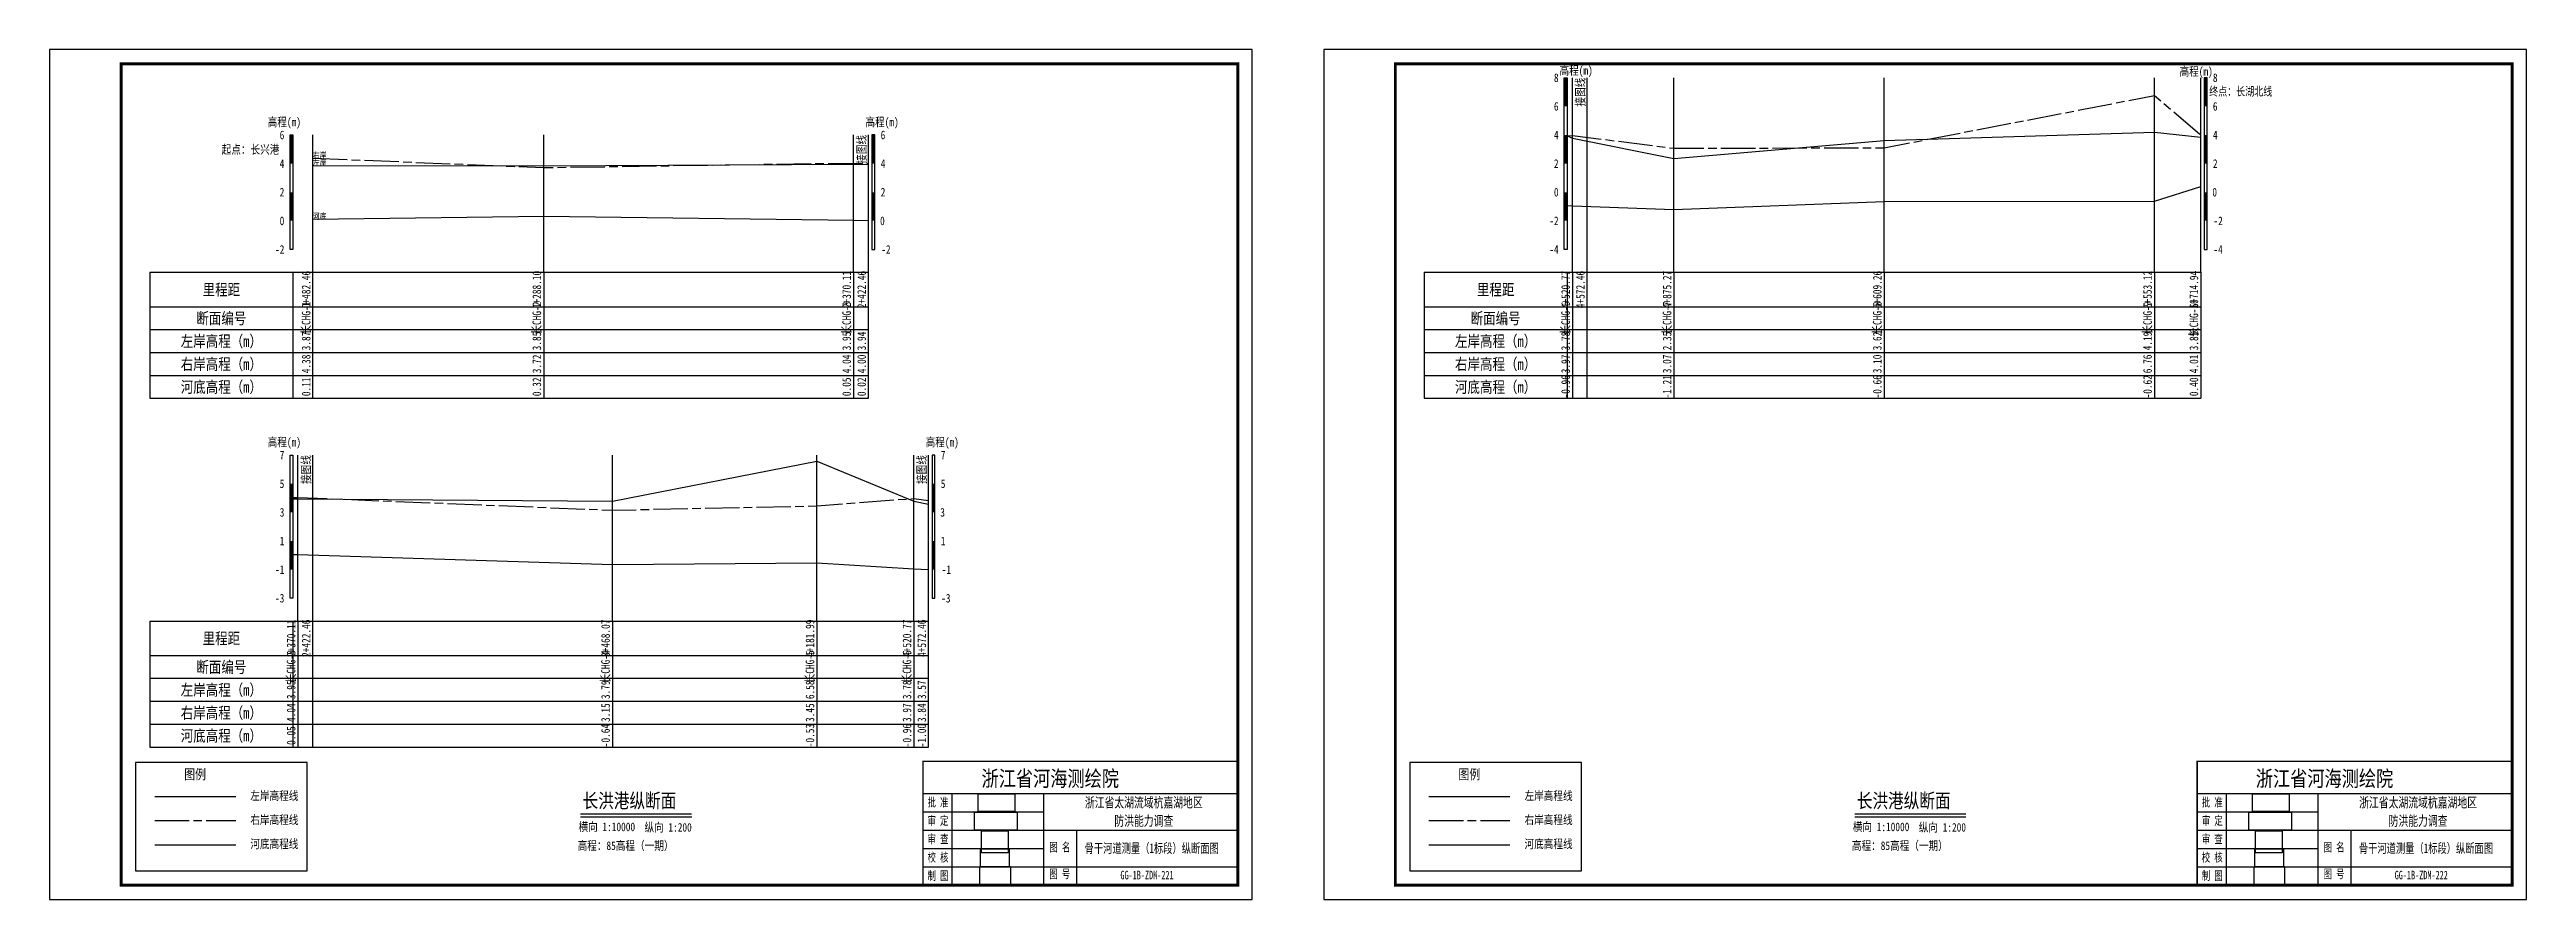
# Model space of a CAD drawing. Extents: x 529382 to 534251, y 3419587 to 3423811.
# Drawn here: x 533386 to 534251, y 3419587 to 3419884 of the extents above; entities that cross this region are included whole.
import ezdxf
from ezdxf.enums import TextEntityAlignment as Align

# ---------------------------------------------------------------- set-up
doc = ezdxf.new("R2010")
doc.units = 0
doc.header["$LTSCALE"] = 0.5
doc.linetypes.add('ACAD_ISO08W100', pattern=[36, 24, -3, 6, -3])
doc.layers.get('0').update_dxf_attribs({"linetype": 'CONTINUOUS'})
for name, color, linetype, lineweight in [('00右岸断面线', 5, 'ACAD_ISO08W100', 30), ('00左岸断面线', 6, 'CONTINUOUS', 30), ('00河底高程', 2, 'CONTINUOUS', 30), ('xxxx', 6, 'CONTINUOUS', 30)]:
    doc.layers.add(name, color=color, linetype=linetype, lineweight=lineweight)
for name, color, linetype in [('tab', 9, 'CONTINUOUS'), ('TEXT', 7, 'CONTINUOUS'), ('zdm1', 2, 'CONTINUOUS'), ('zh', 9, 'CONTINUOUS'), ('图框', 7, 'CONTINUOUS'), ('标注', 7, 'CONTINUOUS'), ('纵断面曲线名称', 7, 'CONTINUOUS'), ('高程标尺', 3, 'CONTINUOUS')]:
    doc.layers.add(name, color=color, linetype=linetype)
doc.styles.add('HZ', font='fangsong_GB2312.ttf', dxfattribs={"width": 0.8})
doc.styles.add('tk2', font='fangsong_GB2312.ttf', dxfattribs={"width": 0.8})
doc.styles.add('黑体2', font='simhei.ttf', dxfattribs={"width": 0.75, "height": 3})
picture_1 = doc.add_image_def('image1.tif', size_in_pixel=(413, 175))
picture_2 = doc.add_image_def('image2.tif', size_in_pixel=(364, 223))
picture_3 = doc.add_image_def('image3.tif', size_in_pixel=(379, 181))
picture_4 = doc.add_image_def('image4.tif', size_in_pixel=(244, 153))
picture_5 = doc.add_image_def('image5.tif', size_in_pixel=(332, 273))

msp = doc.modelspace()

# ---------------------------------------------------------------- texts
at = {"layer": 'tab', "color": 3, "style": 'HZ', "width": 0.8}
for s, p in [('0+482.46', (533478.03, 3419800.08)), ('1+288.10', (533558.59, 3419800.08)), ('2+370.11', (533666.79, 3419800.08)), ('2+422.46', (533672.03, 3419800.08)), ('4+520.77', (533917.86, 3419800.08)), ('4+572.46', (533923.03, 3419800.08)), ('4+875.27', (533953.31, 3419800.08)), ('5+609.26', (534026.71, 3419800.08)), ('6+553.12', (534121.09, 3419800.08)), ('6+714.94', (534137.28, 3419800.08)), ('长CHG-1', (533478.03, 3419790.08)), ('长CHG-2', (533558.59, 3419790.08)), ('长CHG-3', (533666.79, 3419790.08)), ('长CHG-6', (533917.86, 3419790.08)), ('长CHG-7', (533953.31, 3419790.08)), ('长CHG-8', (534026.71, 3419790.08)), ('长CHG-9', (534121.09, 3419790.08)), ('长CHG-10', (534137.28, 3419790.08)), ('3.87', (533478.03, 3419782.08)), ('3.85', (533558.59, 3419782.08)), ('3.95', (533666.79, 3419782.08)), ('3.94', (533672.03, 3419782.08)), ('3.78', (533917.86, 3419782.08)), ('3.78', (533917.86, 3419782.08)), ('2.35', (533953.31, 3419782.08)), ('3.62', (534026.71, 3419782.08)), ('4.19', (534121.09, 3419782.08)), ('3.85', (534137.28, 3419782.08)), ('4.38', (533478.03, 3419774.08)), ('0.11', (533478.03, 3419766.08)), ('3.72', (533558.59, 3419774.08)), ('0.32', (533558.59, 3419766.08)), ('4.04', (533666.79, 3419774.08)), ('0.05', (533666.79, 3419766.08)), ('0.02', (533672.03, 3419766.08)), ('4.00', (533672.03, 3419774.08)), ('3.97', (533917.86, 3419774.08)), ('3.97', (533917.86, 3419774.08)), ('-0.96', (533917.86, 3419766.08)), ('-0.96', (533917.86, 3419766.08)), ('-1.21', (533953.31, 3419766.08)), ('3.07', (533953.31, 3419774.08)), ('3.10', (534026.71, 3419774.08)), ('-0.66', (534026.71, 3419766.08)), ('6.76', (534121.09, 3419774.08)), ('-0.62', (534121.09, 3419766.08)), ('4.01', (534137.28, 3419774.08)), ('0.40', (534137.28, 3419766.08)), ('2+370.11', (533472.79, 3419678.22)), ('2+422.46', (533478.03, 3419678.22)), ('3+468.07', (533582.59, 3419678.22)), ('4+181.99', (533653.98, 3419678.22)), ('4+520.77', (533687.86, 3419678.22)), ('4+572.46', (533693.03, 3419678.22)), ('长CHG-3', (533472.79, 3419668.22)), ('长CHG-4', (533582.59, 3419668.22)), ('长CHG-5', (533653.98, 3419668.22)), ('长CHG-6', (533687.86, 3419668.22)), ('3.95', (533472.79, 3419660.22)), ('3.95', (533472.79, 3419660.22)), ('3.79', (533582.59, 3419660.22)), ('6.58', (533653.98, 3419660.22)), ('3.78', (533687.86, 3419660.22)), ('3.57', (533693.03, 3419660.22)), ('4.04', (533472.79, 3419652.22)), ('4.04', (533472.79, 3419652.22)), ('3.15', (533582.59, 3419652.22)), ('-0.64', (533582.59, 3419644.22)), ('3.45', (533653.98, 3419652.22)), ('-0.53', (533653.98, 3419644.22)), ('3.97', (533687.86, 3419652.22)), ('-0.96', (533687.86, 3419644.22)), ('3.84', (533693.03, 3419652.22)), ('-1.00', (533693.03, 3419644.22)), ('0.05', (533472.79, 3419644.22)), ('0.05', (533472.79, 3419644.22))]:
    msp.add_text(s, height=3, rotation=90, dxfattribs=at).set_placement(p, align=Align.BOTTOM_CENTER)
for s, p in [('里程距', (533446.03, 3419800.08)), ('里程距', (533891.03, 3419800.08)), ('断面编号', (533446.03, 3419790.08)), ('断面编号', (533891.03, 3419790.08)), ('左岸高程（m）', (533446.03, 3419782.08)), ('左岸高程（m）', (533891.03, 3419782.08)), ('右岸高程（m）', (533446.03, 3419774.08)), ('右岸高程（m）', (533891.03, 3419774.08)), ('河底高程（m）', (533446.03, 3419766.08)), ('河底高程（m）', (533891.03, 3419766.08)), ('里程距', (533446.03, 3419678.22)), ('断面编号', (533446.03, 3419668.22)), ('左岸高程（m）', (533446.03, 3419660.22)), ('右岸高程（m）', (533446.03, 3419652.22)), ('河底高程（m）', (533446.03, 3419644.22))]:
    msp.add_text(s, height=3.999, dxfattribs=at).set_placement(p, align=Align.MIDDLE)
at = {"layer": 'zh', "color": 3, "style": 'HZ', "width": 0.8}
for p in [(533923.03, 3419874.08), (533672.03, 3419854.08), (533478.03, 3419742.22), (533693.03, 3419742.22)]:
    msp.add_text('接图线', height=3, rotation=90, dxfattribs=at).set_placement(p, align=Align.BOTTOM_RIGHT)
at = {"layer": '图框', "color": 0, "style": 'HZ', "width": 0.8}
for p in [(533588.55, 3419621.54), (534033.55, 3419621.54)]:
    msp.add_text('长洪港纵断面', height=5, dxfattribs=at).set_placement(p, align=Align.MIDDLE)
for s, p in [('横向 1:10000', (533570.75, 3419610.82)), ('纵向 1:200', (533593.79, 3419610.65)), ('横向 1:10000', (534015.75, 3419610.82)), ('纵向 1:200', (534038.79, 3419610.65)), ('高程：85高程（一期）', (533570.44, 3419604.24)), ('高程：85高程（一期）', (534015.44, 3419604.24))]:
    msp.add_text(s, height=3, dxfattribs=at).set_placement(p)
at = {"layer": '标注', "linetype": 'Continuous'}
for s, style, width, p in [('终点：长湖北线 ', '黑体2', 0.75, (534152, 3419869.4)), ('起点：长兴港 ', 'HZ', 0.8, (533457.03, 3419849.06))]:
    msp.add_text(s, height=3, dxfattribs=dict(at, style=style, width=width)).set_placement(p, align=Align.MIDDLE)
at = {"layer": '纵断面曲线名称', "color": 3, "style": 'HZ', "width": 0.8}
msp.add_text('右岸', height=2.1, dxfattribs=at).set_placement((533478.03, 3419845.98))
at = {"layer": '纵断面曲线名称', "color": 2, "style": 'HZ', "width": 0.8}
msp.add_text('左岸', height=2.1, dxfattribs=at).set_placement((533478.03, 3419843.43))
at = {"layer": '纵断面曲线名称', "color": 4, "style": 'HZ', "width": 0.8}
msp.add_text('河底', height=2.1, dxfattribs=at).set_placement((533478.03, 3419824.63))
at = {"layer": '高程标尺', "style": 'HZ', "width": 0.8}
for s, p in [('8', (533913.03, 3419874.08)), ('8', (534143.16, 3419874.08)), ('6', (533913.03, 3419864.08)), ('6', (534143.14, 3419864.08)), ('6', (533468.03, 3419854.08)), ('6', (533677.9, 3419854.08)), ('4', (533913.03, 3419854.08)), ('4', (534143.18, 3419854.08)), ('4', (533468.03, 3419844.08)), ('4', (533677.94, 3419844.08)), ('2', (533913.03, 3419844.08)), ('2', (534143.17, 3419844.08)), ('2', (533468.03, 3419834.08)), ('2', (533677.92, 3419834.08)), ('0', (533913.03, 3419834.08)), ('0', (534142.96, 3419834.08)), ('0', (533468.03, 3419824.08)), ('0', (533677.71, 3419824.08)), ('-2', (533913.03, 3419824.08)), ('-2', (534144.99, 3419824.08)), ('-2', (533468.03, 3419814.08)), ('-2', (533679.74, 3419814.08)), ('-4', (533913.03, 3419814.08)), ('-4', (534144.99, 3419814.08)), ('7', (533468.03, 3419742.22)), ('7', (533698.9, 3419742.22)), ('5', (533468.03, 3419732.22)), ('5', (533698.9, 3419732.22)), ('3', (533468.03, 3419722.22)), ('3', (533698.73, 3419722.22)), ('1', (533468.03, 3419712.22)), ('1', (533698.94, 3419712.22)), ('-1', (533468.03, 3419702.22)), ('-1', (533700.83, 3419702.22)), ('-3', (533468.03, 3419692.22)), ('-3', (533700.67, 3419692.22))]:
    msp.add_text(s, height=3, dxfattribs=at).set_placement(p, align=Align.MIDDLE_RIGHT)
for p in [(533919.15, 3419875.09), (534135.68, 3419874.76), (533468.03, 3419857.08), (533676.78, 3419857.08), (533468.03, 3419745.22), (533697.78, 3419745.22)]:
    msp.add_text('高程(m)', height=3, dxfattribs=at).set_placement(p, align=Align.CENTER)

# ---------------------------------------------------------------- blocks, each defined once
blk = doc.blocks.new('A$C0B9647FD')
at = {"lineweight": 100, "const_width": 0.5}
blk.add_lwpolyline([(0, 43.28), (-110, 43.28), (-110, 0), (0, 0), (0, 43.28)], dxfattribs=at)
at = {"layer": 'TEXT', "color": 0}
for p, q in [((-110, 32.08, 0), (0, 32.08, 0)), ((-99.92, 32.08, 0), (-99.92, 6.42, 0)), ((-67.83, 32.08, 0), (-67.83, 6.42, 0)), ((-110, 25.67, 0), (-67.83, 25.67, 0)), ((-110, 19.25, 0), (-67.83, 19.25, 0)), ((-67.83, 19.25, 0), (0, 19.25, 0)), ((-56.35, 19.25, 0), (-56.35, 0, 0)), ((-110, 12.83, 0), (-67.83, 12.83, 0)), ((-110, 6.42, 0), (0, 6.42, 0)), ((-99.92, 6.42, 0), (-99.92, 0, 0)), ((-67.83, 6.42, 0), (-67.83, 0, 0))]:
    blk.add_line(p, q, dxfattribs=at)
at = {"layer": 'TEXT', "color": 7, "ltscale": 8, "style": 'tk2'}
for tag, p, height, width in [('浙江省水利水电技术咨询中心', (-89.53, 34.51, 0), 5.5, 0.8), ('批准', (-108.38, 27.45, 0), 3, 0.7), ('审定', (-108.38, 21.04, 0), 3, 0.7), ('审 查', (-108.38, 14.62, 0), 3, 0.7), ('校 核', (-108.38, 8.2, 0), 3, 0.7), ('图名', (-65.84, 11.75, 0), 3, 0.7), ('制 图', (-108.38, 1.79, 0), 3, 0.7), ('图号', (-65.89, 2.42, 0), 3, 0.7)]:
    blk.add_attdef(tag, p, '', height=height, dxfattribs=dict(at, width=width))
at = {"layer": 'TEXT', "color": 0, "style": 'tk2', "width": 0.7}
for tag, height, p in [('浙江省太湖流域杭嘉湖地区', 3.5, (-32.86, 28.9, -206.67)), ('防洪能力调查', 3.5, (-32.86, 22.5, -206.67)), ('骨干河道测量（*标段）水系图', 3.3, (-30.1, 12.93, -206.67)), ('HJH-01', 3, (-31.74, 3.53, -206.67))]:
    blk.add_attdef(tag, text='', height=height, dxfattribs=at).set_placement(p, align=Align.MIDDLE_CENTER)
blk = doc.blocks.new('A$C72737839')
at = {"linetype": 'Continuous'}
blk.add_lwpolyline([(59.94, 0), (59.94, 37.85), (0, 37.85)], dxfattribs=at)
at = {"linetype": 'Continuous', "flags": 128}
for points in [[(0, 37.85), (0, 0)], [(0, 0), (59.94, 0)]]:
    blk.add_lwpolyline(points, dxfattribs=at)
at = {"layer": '00右岸断面线', "color": 5, "lineweight": 30}
blk.add_line((6.73, 17.55), (35.02, 17.55), dxfattribs=at)
at = {"layer": '00河底高程', "color": 2, "lineweight": 30}
blk.add_line((6.73, 9.13), (35.02, 9.13), dxfattribs=at)
at = {"layer": 'xxxx', "color": 6, "lineweight": 30}
blk.add_line((6.73, 25.97), (35.02, 25.97), dxfattribs=at)
at = {"layer": 'tab', "color": 0, "style": 'HZ', "width": 0.8}
blk.add_text('图例', height=3.5, dxfattribs=at).set_placement((20.83, 33.8), align=Align.MIDDLE)
at = {"layer": 'zdm1', "linetype": 'Continuous', "style": 'HZ', "width": 0.8}
for s, p in [('左岸高程线', (48.5, 26.33)), ('右岸高程线', (48.5, 17.91)), ('河底高程线', (48.5, 9.49))]:
    blk.add_text(s, height=3, dxfattribs=at).set_placement(p, align=Align.MIDDLE)

# ---------------------------------------------------------------- linework, layer by layer
at = {"layer": '00右岸断面线', "flags": 128}
for points in [[(533916.03, 3419853.79), (533917.86, 3419853.93), (533953.31, 3419849.43), (534026.71, 3419849.58), (534121.09, 3419867.88), (534137.28, 3419854.13), (534137.28, 3419854.13)], [(533478.03, 3419845.98), (533558.59, 3419842.68), (533666.79, 3419844.28), (533672.03, 3419844.07)], [(533471.03, 3419727.39), (533472.79, 3419727.42), (533582.59, 3419722.97), (533653.98, 3419724.47), (533687.86, 3419727.07), (533693.03, 3419726.41)]]:
    msp.add_lwpolyline(points, dxfattribs=at)
at = {"layer": '00左岸断面线', "flags": 128}
for points in [[(533916.03, 3419853.74), (533917.86, 3419852.98), (533953.31, 3419845.83), (534026.71, 3419852.18), (534121.09, 3419855.03), (534137.28, 3419853.33), (534137.28, 3419853.33)], [(533478.03, 3419843.43), (533558.59, 3419843.33), (533666.79, 3419843.83), (533672.03, 3419843.79)], [(533471.03, 3419726.96), (533472.79, 3419726.97), (533582.59, 3419726.17), (533653.98, 3419740.12), (533687.86, 3419726.12), (533693.03, 3419725.08)]]:
    msp.add_lwpolyline(points, dxfattribs=at)
at = {"layer": '00河底高程', "flags": 128}
for points in [[(533916.03, 3419829.4), (533917.86, 3419829.28), (533953.31, 3419828.03), (534026.71, 3419830.78), (534121.09, 3419830.98), (534137.28, 3419836.08), (534137.28, 3419836.08)], [(533478.03, 3419824.63), (533558.59, 3419825.68), (533666.79, 3419824.33), (533672.03, 3419824.16)], [(533471.03, 3419707.49), (533472.79, 3419707.47), (533582.59, 3419704.02), (533653.98, 3419704.57), (533687.86, 3419702.42), (533693.03, 3419702.24)]]:
    msp.add_lwpolyline(points, dxfattribs=at)
at = {"layer": 'tab'}
for p, q in [((533421.03, 3419806.08), (533672.03, 3419806.08)), ((533421.03, 3419806.08), (533421.03, 3419762.08)), ((533471.03, 3419806.08), (533471.03, 3419762.08)), ((533478.03, 3419762.08), (533478.03, 3419806.08)), ((533558.59, 3419806.08), (533558.59, 3419762.08)), ((533666.79, 3419806.08), (533666.79, 3419762.08)), ((533672.03, 3419762.08), (533672.03, 3419806.08)), ((533866.03, 3419806.08), (534137.28, 3419806.08)), ((533866.03, 3419806.08), (533866.03, 3419762.08)), ((533916.03, 3419806.08), (533916.03, 3419762.08)), ((533917.86, 3419806.08), (533917.86, 3419762.08)), ((533923.03, 3419762.08), (533923.03, 3419806.08)), ((533953.31, 3419806.08), (533953.31, 3419762.08)), ((534026.71, 3419806.08), (534026.71, 3419762.08)), ((534121.09, 3419806.08), (534121.09, 3419762.08)), ((534137.28, 3419806.08), (534137.28, 3419762.08)), ((533421.03, 3419794.08), (533672.03, 3419794.08)), ((533866.03, 3419794.08), (534137.28, 3419794.08)), ((533421.03, 3419786.08), (533672.03, 3419786.08)), ((533421.03, 3419778.08), (533672.03, 3419778.08)), ((533866.03, 3419786.08), (534137.28, 3419786.08)), ((533866.03, 3419778.08), (534137.28, 3419778.08)), ((533421.03, 3419770.08), (533672.03, 3419770.08)), ((533866.03, 3419770.08), (534137.28, 3419770.08)), ((533421.03, 3419762.08), (533672.03, 3419762.08)), ((533866.03, 3419762.08), (534137.28, 3419762.08)), ((533421.03, 3419684.22), (533693.03, 3419684.22)), ((533421.03, 3419684.22), (533421.03, 3419640.22)), ((533471.03, 3419684.22), (533471.03, 3419640.22)), ((533472.79, 3419684.22), (533472.79, 3419640.22)), ((533478.03, 3419640.22), (533478.03, 3419684.22)), ((533582.59, 3419684.22), (533582.59, 3419640.22)), ((533653.98, 3419684.22), (533653.98, 3419640.22)), ((533687.86, 3419684.22), (533687.86, 3419640.22)), ((533693.03, 3419640.22), (533693.03, 3419684.22)), ((533421.03, 3419672.22), (533693.03, 3419672.22)), ((533421.03, 3419664.22), (533693.03, 3419664.22)), ((533421.03, 3419656.22), (533693.03, 3419656.22)), ((533421.03, 3419648.22), (533693.03, 3419648.22)), ((533421.03, 3419640.22), (533693.03, 3419640.22))]:
    msp.add_line(p, q, dxfattribs=at)
at = {"layer": 'zh', "color": 6}
for p, q in [((533917.86, 3419806.08), (533917.86, 3419874.08)), ((533953.31, 3419806.08), (533953.31, 3419874.08)), ((534026.71, 3419806.08), (534026.71, 3419874.08)), ((534121.09, 3419806.08), (534121.09, 3419874.08)), ((534137.28, 3419806.08), (534137.28, 3419874.08)), ((533478.03, 3419806.08), (533478.03, 3419854.08)), ((533558.59, 3419806.08), (533558.59, 3419854.08)), ((533666.79, 3419806.08), (533666.79, 3419854.08)), ((533472.79, 3419684.22), (533472.79, 3419742.22)), ((533582.59, 3419684.22), (533582.59, 3419742.22)), ((533653.98, 3419684.22), (533653.98, 3419742.22)), ((533687.86, 3419684.22), (533687.86, 3419742.22))]:
    msp.add_line(p, q, dxfattribs=at)
at = {"layer": 'zh'}
for p, q in [((533923.03, 3419806.08), (533923.03, 3419874.08)), ((533672.03, 3419806.08), (533672.03, 3419854.08)), ((533478.03, 3419684.22), (533478.03, 3419742.22)), ((533693.03, 3419684.22), (533693.03, 3419742.22))]:
    msp.add_line(p, q, dxfattribs=at)
at = {"layer": '图框', "flags": 128}
for points in [[(533386.03, 3419586.94), (533806.03, 3419586.94), (533806.03, 3419883.94), (533386.03, 3419883.94)], [(533831.03, 3419586.94), (534251.03, 3419586.94), (534251.03, 3419883.94), (533831.03, 3419883.94)]]:
    msp.add_lwpolyline(points, close=True, dxfattribs=at)
at = {"layer": '图框', "const_width": 1, "flags": 128}
for points in [[(533411.03, 3419591.94), (533801.03, 3419591.94), (533801.03, 3419878.94), (533411.03, 3419878.94)], [(533856.03, 3419591.94), (534246.03, 3419591.94), (534246.03, 3419878.94), (533856.03, 3419878.94)]]:
    msp.add_lwpolyline(points, close=True, dxfattribs=at)
at = {"layer": '图框', "color": 0, "const_width": 0.5, "flags": 128}
for points in [[(533571.43, 3419616.85), (533610.28, 3419616.85)], [(534016.43, 3419616.85), (534055.28, 3419616.85)]]:
    msp.add_lwpolyline(points, dxfattribs=at)
at = {"layer": '图框', "color": 0, "flags": 128}
for points in [[(533571.43, 3419615.85), (533610.28, 3419615.85)], [(534016.43, 3419615.85), (534055.28, 3419615.85)]]:
    msp.add_lwpolyline(points, dxfattribs=at)
at = {"layer": '高程标尺', "flags": 128}
for points in [[(533915.03, 3419814.08), (533915.03, 3419874.08), (533916.03, 3419874.08), (533916.03, 3419814.08)], [(534139.47, 3419814.08), (534139.47, 3419874.08), (534138.47, 3419874.08), (534138.47, 3419814.08)], [(533470.03, 3419814.08), (533470.03, 3419854.08), (533471.03, 3419854.08), (533471.03, 3419814.08)], [(533674.22, 3419814.08), (533674.22, 3419854.08), (533673.22, 3419854.08), (533673.22, 3419814.08)], [(533470.03, 3419692.22), (533470.03, 3419742.22), (533471.03, 3419742.22), (533471.03, 3419692.22)], [(533695.22, 3419692.22), (533695.22, 3419742.22), (533694.22, 3419742.22), (533694.22, 3419692.22)]]:
    msp.add_lwpolyline(points, close=True, dxfattribs=at)
at = {"layer": '高程标尺'}
for points in [[(533915.03, 3419864.08), (533916.03, 3419864.08), (533915.03, 3419874.08), (533916.03, 3419874.08)], [(534139.47, 3419864.08), (534138.47, 3419864.08), (534139.47, 3419874.08), (534138.47, 3419874.08)], [(533470.03, 3419844.08), (533471.03, 3419844.08), (533470.03, 3419854.08), (533471.03, 3419854.08)], [(533674.22, 3419844.08), (533673.22, 3419844.08), (533674.22, 3419854.08), (533673.22, 3419854.08)], [(533915.03, 3419844.08), (533916.03, 3419844.08), (533915.03, 3419854.08), (533916.03, 3419854.08)], [(534139.47, 3419844.08), (534138.47, 3419844.08), (534139.47, 3419854.08), (534138.47, 3419854.08)], [(533470.03, 3419824.08), (533471.03, 3419824.08), (533470.03, 3419834.08), (533471.03, 3419834.08)], [(533674.22, 3419824.08), (533673.22, 3419824.08), (533674.22, 3419834.08), (533673.22, 3419834.08)], [(533915.03, 3419824.08), (533916.03, 3419824.08), (533915.03, 3419834.08), (533916.03, 3419834.08)], [(534139.47, 3419824.08), (534138.47, 3419824.08), (534139.47, 3419834.08), (534138.47, 3419834.08)], [(533470.03, 3419722.22), (533471.03, 3419722.22), (533470.03, 3419732.22), (533471.03, 3419732.22)], [(533695.22, 3419722.22), (533694.22, 3419722.22), (533695.22, 3419732.22), (533694.22, 3419732.22)], [(533470.03, 3419702.22), (533471.03, 3419702.22), (533470.03, 3419712.22), (533471.03, 3419712.22)], [(533695.22, 3419702.22), (533694.22, 3419702.22), (533695.22, 3419712.22), (533694.22, 3419712.22)]]:
    msp.add_solid(points, dxfattribs=at)

# ---------------------------------------------------------------- block references
at = {"layer": '图框', "linetype": 'Continuous'}
for p in [(533416.03, 3419596.94), (533861.03, 3419596.94)]:
    msp.add_blockref('A$C72737839', p, dxfattribs=at)
for p, values in [((533801.03, 3419591.94), {'图号': '图 号', '图名': '图 名', '批准': '批 准', '校 核': '校 核', '审 查': '审 查', '审定': '审 定', '制 图': '制 图', '浙江省水利水电技术咨询中心': '浙江省河海测绘院', 'HJH-01': 'GG-1B-ZDM-221', '骨干河道测量（*标段）水系图': '骨干河道测量（1标段）纵断面图', '浙江省太湖流域杭嘉湖地区': '浙江省太湖流域杭嘉湖地区', '防洪能力调查': '防洪能力调查'}), ((534246.03, 3419591.94), {'图号': '图 号', '图名': '图 名', '批准': '批 准', '校 核': '校 核', '审 查': '审 查', '审定': '审 定', '制 图': '制 图', '浙江省水利水电技术咨询中心': '浙江省河海测绘院', 'HJH-01': 'GG-1B-ZDM-222', '骨干河道测量（*标段）水系图': '骨干河道测量（1标段）纵断面图', '浙江省太湖流域杭嘉湖地区': '浙江省太湖流域杭嘉湖地区', '防洪能力调查': '防洪能力调查'})]:
    msp.add_blockref('A$C0B9647FD', p, dxfattribs=at).add_auto_attribs(values)

msp.set_redraw_order([(e.dxf.handle, doc.entitydb.next_handle()) for e in msp.query("TEXT MTEXT ATTDEF DIMENSION ARC_DIMENSION")])  # texts and dimensions are drawn at this point

# ---------------------------------------------------------------- pictures from other files: only their frames are drawn
at = {"linetype": 'Continuous'}
image = msp.add_image(picture_3, insert=(533710.34, 3419617.74), size_in_units=(12.82, 6.12), dxfattribs=at)
image.dxf.flags = 15
image = msp.add_image(picture_3, insert=(534155.34, 3419617.74), size_in_units=(12.82, 6.12), dxfattribs=at)
image.dxf.flags = 15
image = msp.add_image(picture_1, insert=(533709.04, 3419611.19, 0), size_in_units=(14.89, 6.31), dxfattribs=at)
image.dxf.flags = 15
image = msp.add_image(picture_1, insert=(534154.04, 3419611.19, 0), size_in_units=(14.89, 6.31), dxfattribs=at)
image.dxf.flags = 15
image = msp.add_image(picture_4, insert=(533711.15, 3419598.39), size_in_units=(10.01, 6.28), dxfattribs=at)
image.dxf.flags = 15
image = msp.add_image(picture_5, insert=(533711.44, 3419603.26), size_in_units=(9.33, 7.67), dxfattribs=at)
image.dxf.flags = 15
image = msp.add_image(picture_4, insert=(534156.15, 3419598.39), size_in_units=(10.01, 6.28), dxfattribs=at)
image.dxf.flags = 15
image = msp.add_image(picture_5, insert=(534156.44, 3419603.26), size_in_units=(9.33, 7.67), dxfattribs=at)
image.dxf.flags = 15
image = msp.add_image(picture_2, insert=(533710.96, 3419591.95), size_in_units=(10.62, 6.51), dxfattribs=at)
image.dxf.flags = 15
image = msp.add_image(picture_2, insert=(534155.96, 3419591.95), size_in_units=(10.62, 6.51), dxfattribs=at)
image.dxf.flags = 15

doc.saveas('drawing.dxf')
